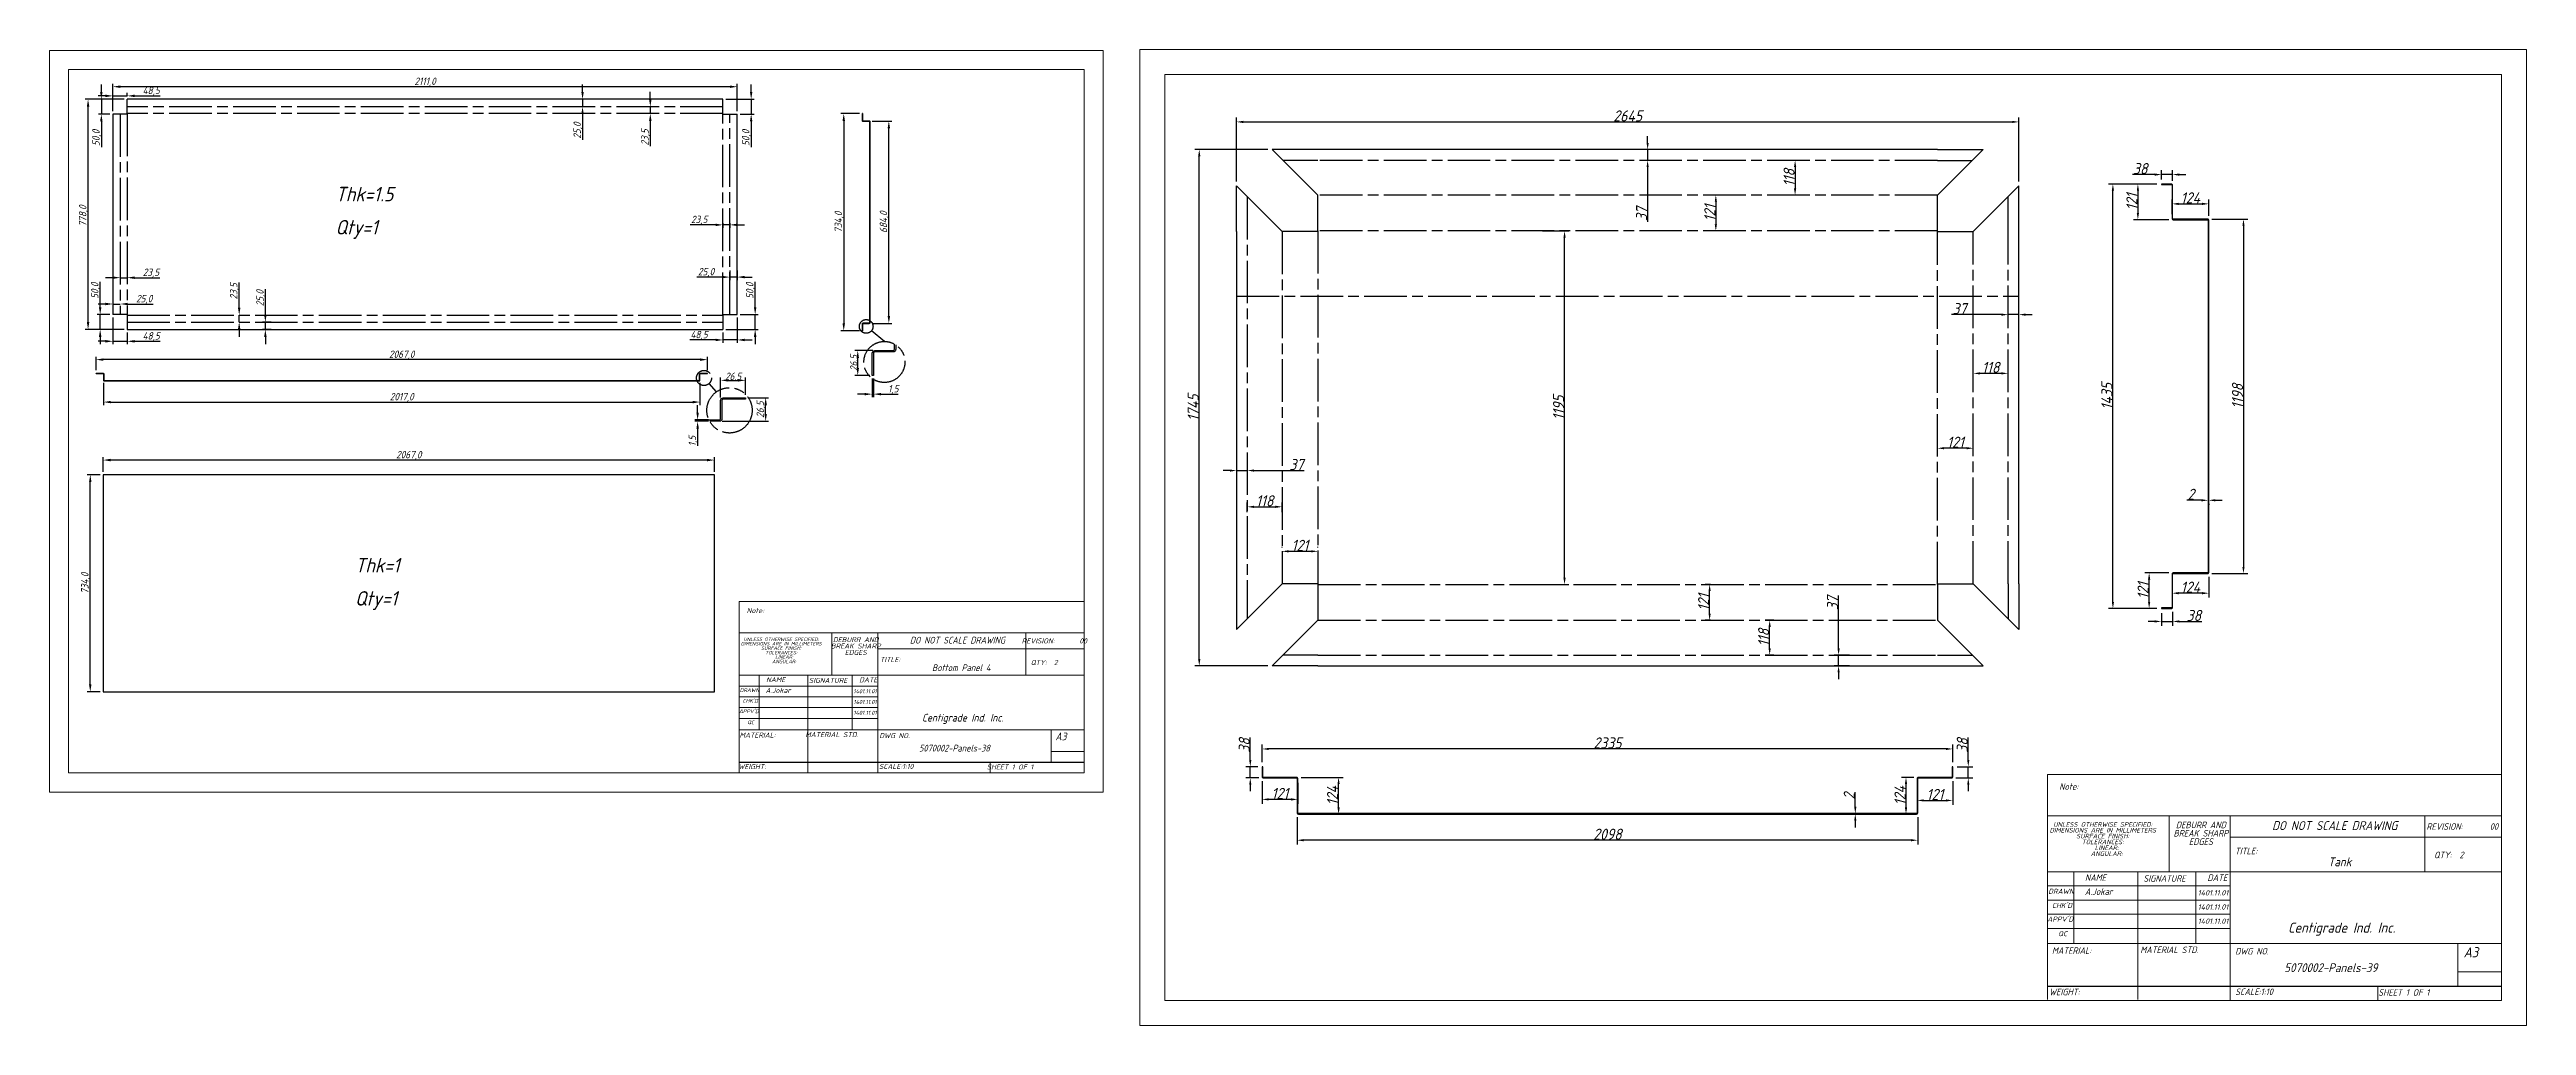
# Model space of a CAD drawing. Header units: inches. Extents: x 18597 to 101525, y -10106 to 51.
# Drawn here: x 85182 to 93557, y -6827 to -3528 of the extents above; entities that cross this region are included whole.
import ezdxf

# ---------------------------------------------------------------- set-up
doc = ezdxf.new("R2010")
doc.units = ezdxf.units.IN
doc.header["$LTSCALE"] = 6
doc.header["$MEASUREMENT"] = 0
doc.linetypes.add('ACAD_ISO08W100', pattern=[36, 24, -3, 6, -3])
doc.linetypes.add('SLD-Solid', pattern=[0])
doc.styles.add('GENISO', font='geniso.shx', dxfattribs={"oblique": 15})
doc.dimstyles.new('Scale', dxfattribs={"dimscale": 10, "dimtxt": 2.5, "dimasz": 2.5, "dimexe": 1, "dimexo": 1, "dimgap": 0.1, "dimtad": 1, "dimdec": 1, "dimzin": 0, "dimtxsty": 'GENISO', "dimcen": 2.5, "dimclrd": 1, "dimclre": 1, "dimclrt": 256, "dimadec": 0, "dimazin": 0, "dimtfac": 1, "dimtdec": 1, "dimtmove": 0, "dimatfit": 3, "dimfxl": 1, "dimtzin": 0, "dimlwd": -1, "dimlwe": -1, "dimarcsym": 0})
doc.dimstyles.new('SCale 2 SC', dxfattribs={"dimscale": 15, "dimtxt": 2.5, "dimasz": 1.5, "dimexe": 1, "dimexo": 1, "dimgap": 0.1, "dimtad": 1, "dimdec": 0, "dimzin": 0, "dimtxsty": 'GENISO', "dimcen": 2.5, "dimclrd": 1, "dimclre": 1, "dimclrt": 256, "dimadec": 0, "dimazin": 0, "dimtfac": 1, "dimtdec": 0, "dimtmove": 0, "dimatfit": 3, "dimfxl": 1, "dimtzin": 0, "dimlwd": -1, "dimlwe": -1, "dimarcsym": 0})
doc.dimstyles.new('Scale 3', dxfattribs={"dimscale": 10, "dimtxt": 2.5, "dimasz": 2.5, "dimexe": 1, "dimexo": 1, "dimgap": 0.1, "dimtad": 1, "dimdec": 1, "dimlfac": 0.333333, "dimzin": 0, "dimtxsty": 'GENISO', "dimcen": 2.5, "dimclrd": 1, "dimclre": 1, "dimclrt": 256, "dimadec": 0, "dimazin": 0, "dimtfac": 1, "dimtdec": 1, "dimtmove": 0, "dimatfit": 3, "dimfxl": 1, "dimtzin": 0, "dimlwd": -1, "dimlwe": -1, "dimarcsym": 0})

msp = doc.modelspace()

# ---------------------------------------------------------------- texts
at = {"style": 'GENISO', "oblique": 15}
for s, p in [('Thk=1.5', (86149, -4041.5)), ('Qty=1', (86149, -4153.5)), ('Thk=1', (86215, -5296)), ('Qty=1', (86215, -5408))]:
    msp.add_text(s, height=49, dxfattribs=at).set_placement(p)
at = {"attachment_point": 5, "style": 'GENISO'}
for s, insert, char_height in [('Note:', (87568.78, -5424.56), 16.923), ('UNLESS OTHERWISE SPECIFIED:', (87656.01, -5521.79), 11.8464), ('DEBURR AND', (87908.09, -5523.08), 16.923), ('DO NOT SCALE DRAWING', (88251.9, -5524.85), 22.7816), ('REVISION:       00', (88579.65, -5527.26), 16.9235), ('DIMENSIONS ARE IN MILLIMETERS', (87656.01, -5536.81), 11.8464), ('SURFACE FINISH:', (87656.01, -5551.83), 11.8464), ('TOLERANCES:', (87656.01, -5566.85), 11.8464), ('ANGULAR:', (87666.15, -5596.89), 11.846), ('LINEAR:', (87666.15, -5581.87), 11.846), ('BREAK SHARP', (87908.09, -5544.54), 16.9235), ('EDGES', (87908.09, -5566), 16.923), ('TITLE:', (88024.23, -5590.24), 16.923), ('Bottom Panel 4', (88264.71, -5617.97), 22.7816), ('QTY:  2', (88545.13, -5600.22), 16.923), ('DRAWN', (87548.88, -5693.63), 13.018), ('A.Jokar', (87645.7, -5694.52), 16.923), ('NAME', (87637.41, -5658.3), 16.923), ('SIGNATURE', (87814.6, -5660.72), 16.923), ('1401.11.01', (87939.37, -5697.39), 13.539), ('DATE', (87950.31, -5658.83), 16.923), ("APPV'D", (87546.8, -5765.04), 13.018), ("CHK'D", (87551.42, -5729.88), 13.018), ('1401.11.01', (87939.37, -5733.87), 13.539), ('1401.11.01', (87939.37, -5770.35), 13.539), ('Centigrade Ind. Inc.', (88269.71, -5790.76), 26.0361), ('MATERIAL:', (87576.19, -5845.79), 16.923), ('QC', (87553, -5802.38), 13.018), ('MATERIAL STD.', (87827.06, -5843.87), 16.9235), ('DWG NO.', (88039.13, -5847.41), 16.923), ('A3', (88601.77, -5850.1), 26.036), ('WEIGHT:', (87557.58, -5952.07), 16.923), ('SCALE:1:10', (88044.75, -5951.68), 16.923), ('5070002-Panels-38', (88241.97, -5889.79), 22.7816), ('SHEET 1 OF 1', (88429.33, -5953.48), 16.9235), ('Note:', (92009.34, -6019.57), 22.273), ('DIMENSIONS ARE IN MILLIMETERS', (92124.14, -6167.31), 15.5913), ('UNLESS OTHERWISE SPECIFIED:', (92124.14, -6147.54), 15.5913), ('SURFACE FINISH:', (92124.14, -6187.07), 15.5913), ('BREAK SHARP', (92455.91, -6177.48), 22.2733), ('DEBURR AND', (92455.91, -6149.23), 22.273), ('EDGES', (92455.91, -6205.72), 22.273), ('DO NOT SCALE DRAWING', (92908.41, -6151.57), 29.9833), ('REVISION:       00', (93339.77, -6154.74), 22.2733), ('TOLERANCES:', (92124.14, -6206.84), 15.5913), ('ANGULAR:', (92137.48, -6246.38), 15.591), ('LINEAR:', (92137.48, -6226.61), 15.591), ('TITLE:', (92608.76, -6237.63), 22.273), ('Tank', (92925.27, -6274.13), 29.983), ('QTY:  2', (93294.33, -6250.76), 22.273), ('A.Jokar', (92110.57, -6374.86), 22.273), ('NAME', (92099.66, -6327.2), 22.273), ('SIGNATURE', (92332.86, -6330.38), 22.273), ('DATE', (92511.48, -6327.9), 22.273), ('DRAWN', (91983.14, -6373.71), 17.133), ("CHK'D", (91986.48, -6421.41), 17.133), ('1401.11.01', (92497.08, -6378.64), 17.819), ('1401.11.01', (92497.08, -6426.66), 17.819), ("APPV'D", (91980.41, -6467.68), 17.133), ('QC', (91988.57, -6516.83), 17.133), ('1401.11.01', (92497.08, -6474.67), 17.819), ('Centigrade Ind. Inc.', (92931.85, -6501.54), 34.2667), ('MATERIAL:', (92019.09, -6573.96), 22.273), ('MATERIAL STD.', (92349.27, -6571.43), 22.2733), ('DWG NO.', (92628.38, -6576.1), 22.273), ('A3', (93368.87, -6579.63), 34.267), ('5070002-Panels-39', (92895.34, -6631.87), 29.9833), ('WEIGHT:', (91994.6, -6713.84), 22.273), ('SCALE:1:10', (92635.77, -6713.32), 22.273), ('SHEET 1 OF 1', (93141.92, -6715.69), 22.2733)]:
    msp.add_mtext(s, dxfattribs=dict(at, insert=insert, char_height=char_height))

# ---------------------------------------------------------------- blocks, each defined once
blk = doc.blocks.new('*D761')
at = {"color": 1, "transparency": 16777216}
for p, q in [((87966.4, -4545.9), (87904.9, -4545.9)), ((87914.9, -4604.9), (87914.9, -4570.9)), ((87955.9, -4629.9), (87904.9, -4629.9))]:
    blk.add_line(p, q, dxfattribs=at)
for points in [[(87910.7, -4570.9), (87919.1, -4570.9), (87914.9, -4545.9)], [(87910.7, -4604.9), (87919.1, -4604.9), (87914.9, -4629.9)]]:
    blk.add_solid(points, dxfattribs=at)
at = {"layer": 'Defpoints', "color": 0, "transparency": 16777216}
for p in [(87914.9, -4545.9), (87976.4, -4545.9), (87965.9, -4629.9)]:
    blk.add_point(p, dxfattribs=at)
at = {"transparency": 16777216, "insert": (87901.4, -4587.9), "char_height": 25, "attachment_point": 5, "rotation": 90, "style": 'GENISO'}
blk.add_mtext('26.5', dxfattribs=at)
blk = doc.blocks.new('*D762')
at = {"color": 1, "transparency": 16777216}
for p, q in [((87963.6, -4639.9), (87963.6, -4703.2)), ((87968.1, -4639.9), (87968.1, -4703.2)), ((87938.6, -4693.2), (87913.6, -4693.2)), ((87963.6, -4693.2), (87968.1, -4693.2)), ((87993.1, -4693.2), (88051.5, -4693.2))]:
    blk.add_line(p, q, dxfattribs=at)
for points in [[(87938.6, -4689.1), (87938.6, -4697.4), (87963.6, -4693.2)], [(87993.1, -4689.1), (87993.1, -4697.4), (87968.1, -4693.2)]]:
    blk.add_solid(points, dxfattribs=at)
at = {"layer": 'Defpoints', "color": 0, "transparency": 16777216}
for p in [(87963.6, -4629.9), (87968.1, -4629.9), (87968.1, -4693.2)]:
    blk.add_point(p, dxfattribs=at)
at = {"transparency": 16777216, "insert": (88034.8, -4677.9), "char_height": 25, "attachment_point": 5, "style": 'GENISO'}
blk.add_mtext('1,5', dxfattribs=at)
blk = doc.blocks.new('*D763')
at = {"color": 1, "transparency": 16777216}
for p, q in [((87545.3, -4705.5), (87613.5, -4705.5)), ((87603.5, -4760), (87603.5, -4730.5)), ((87456.8, -4785), (87613.5, -4785))]:
    blk.add_line(p, q, dxfattribs=at)
for points in [[(87599.3, -4730.5), (87607.7, -4730.5), (87603.5, -4705.5)], [(87599.3, -4760), (87607.7, -4760), (87603.5, -4785)]]:
    blk.add_solid(points, dxfattribs=at)
at = {"layer": 'Defpoints', "color": 0, "transparency": 16777216}
for p in [(87535.3, -4705.5), (87603.5, -4705.5), (87446.8, -4785)]:
    blk.add_point(p, dxfattribs=at)
at = {"transparency": 16777216, "insert": (87588.1, -4745.3), "char_height": 25, "attachment_point": 5, "rotation": 90, "style": 'GENISO'}
blk.add_mtext('26,5', dxfattribs=at)
blk = doc.blocks.new('*D764')
at = {"color": 1, "transparency": 16777216}
for p, q in [((87451.3, -4704.5), (87451.3, -4636.5)), ((87476.3, -4646.5), (87510.3, -4646.5)), ((87535.3, -4695.5), (87535.3, -4636.5))]:
    blk.add_line(p, q, dxfattribs=at)
for points in [[(87476.3, -4642.3), (87476.3, -4650.7), (87451.3, -4646.5)], [(87510.3, -4642.3), (87510.3, -4650.7), (87535.3, -4646.5)]]:
    blk.add_solid(points, dxfattribs=at)
at = {"layer": 'Defpoints', "color": 0, "transparency": 16777216}
for p in [(87535.3, -4646.5), (87451.3, -4714.5), (87535.3, -4705.5)]:
    blk.add_point(p, dxfattribs=at)
at = {"transparency": 16777216, "insert": (87493.3, -4633), "char_height": 25, "attachment_point": 5, "style": 'GENISO'}
blk.add_mtext('26.5', dxfattribs=at)
blk = doc.blocks.new('*D765')
at = {"color": 1, "transparency": 16777216}
for p, q in [((87373.5, -4755.5), (87373.5, -4730.5)), ((87410.5, -4780.5), (87363.5, -4780.5)), ((87410.5, -4785), (87363.5, -4785)), ((87373.5, -4780.5), (87373.5, -4785)), ((87373.5, -4810), (87373.5, -4868.4))]:
    blk.add_line(p, q, dxfattribs=at)
for points in [[(87369.3, -4755.5), (87377.7, -4755.5), (87373.5, -4780.5)], [(87369.3, -4810), (87377.7, -4810), (87373.5, -4785)]]:
    blk.add_solid(points, dxfattribs=at)
at = {"layer": 'Defpoints', "color": 0, "transparency": 16777216}
for p in [(87373.5, -4785), (87420.5, -4780.5), (87420.5, -4785)]:
    blk.add_point(p, dxfattribs=at)
at = {"transparency": 16777216, "insert": (87358.1, -4851.7), "char_height": 25, "attachment_point": 5, "rotation": 90, "style": 'GENISO'}
blk.add_mtext('1,5', dxfattribs=at)
blk = doc.blocks.new('*D766')
at = {"color": 1, "transparency": 16777216}
for p, q in [((85364.5, -4655.5), (85364.5, -4730)), ((87381.5, -4655.5), (87381.5, -4730)), ((85389.5, -4720), (87356.5, -4720))]:
    blk.add_line(p, q, dxfattribs=at)
for points in [[(85389.5, -4715.8), (85389.5, -4724.2), (85364.5, -4720)], [(87356.5, -4715.8), (87356.5, -4724.2), (87381.5, -4720)]]:
    blk.add_solid(points, dxfattribs=at)
at = {"layer": 'Defpoints', "color": 0, "transparency": 16777216}
for p in [(85364.5, -4645.5), (87381.5, -4645.5), (87381.5, -4720)]:
    blk.add_point(p, dxfattribs=at)
at = {"transparency": 16777216, "insert": (86373, -4704.6), "char_height": 25, "attachment_point": 5, "style": 'GENISO'}
blk.add_mtext('2017,0', dxfattribs=at)
blk = doc.blocks.new('*D767')
at = {"color": 1, "transparency": 16777216}
for p, q in [((85339.5, -4612), (85339.5, -4566.5)), ((87381.5, -4576.5), (85364.5, -4576.5)), ((87406.5, -4612), (87406.5, -4566.5))]:
    blk.add_line(p, q, dxfattribs=at)
for points in [[(85364.5, -4572.3), (85364.5, -4580.7), (85339.5, -4576.5)], [(87381.5, -4572.3), (87381.5, -4580.7), (87406.5, -4576.5)]]:
    blk.add_solid(points, dxfattribs=at)
at = {"layer": 'Defpoints', "color": 0, "transparency": 16777216}
for p in [(85339.5, -4576.5), (85339.5, -4622), (87406.5, -4622)]:
    blk.add_point(p, dxfattribs=at)
at = {"transparency": 16777216, "insert": (86373, -4561.1), "char_height": 25, "attachment_point": 5, "style": 'GENISO'}
blk.add_mtext('2067,0', dxfattribs=at)
blk = doc.blocks.new('*D768')
at = {"color": 1, "transparency": 16777216}
for p, q in [((87964, -3770), (88030, -3770)), ((88020, -4429), (88020, -3795)), ((87964, -4454), (88030, -4454))]:
    blk.add_line(p, q, dxfattribs=at)
for points in [[(88015.8, -3795), (88024.2, -3795), (88020, -3770)], [(88015.8, -4429), (88024.2, -4429), (88020, -4454)]]:
    blk.add_solid(points, dxfattribs=at)
at = {"layer": 'Defpoints', "color": 0, "transparency": 16777216}
for p in [(87954, -3770), (88020, -3770), (87954, -4454)]:
    blk.add_point(p, dxfattribs=at)
at = {"transparency": 16777216, "insert": (88004.6, -4112), "char_height": 25, "attachment_point": 5, "rotation": 90, "style": 'GENISO'}
blk.add_mtext('684,0', dxfattribs=at)
blk = doc.blocks.new('*D769')
at = {"color": 1, "transparency": 16777216}
for p, q in [((87920.5, -3745), (87857.5, -3745)), ((87867.5, -3770), (87867.5, -4454)), ((87920.5, -4479), (87857.5, -4479))]:
    blk.add_line(p, q, dxfattribs=at)
for points in [[(87863.3, -3770), (87871.7, -3770), (87867.5, -3745)], [(87863.3, -4454), (87871.7, -4454), (87867.5, -4479)]]:
    blk.add_solid(points, dxfattribs=at)
at = {"layer": 'Defpoints', "color": 0, "transparency": 16777216}
for p in [(87930.5, -3745), (87867.5, -4479), (87930.5, -4479)]:
    blk.add_point(p, dxfattribs=at)
at = {"transparency": 16777216, "insert": (87852.1, -4112), "char_height": 25, "attachment_point": 5, "rotation": 90, "style": 'GENISO'}
blk.add_mtext('734,0', dxfattribs=at)
blk = doc.blocks.new('*D770')
at = {"color": 1, "transparency": 16777216}
for p, q in [((85435, -3696.5), (85302.6, -3696.5)), ((85312.6, -4449.5), (85312.6, -3721.5)), ((85435, -4474.5), (85302.6, -4474.5))]:
    blk.add_line(p, q, dxfattribs=at)
for points in [[(85308.5, -3721.5), (85316.8, -3721.5), (85312.6, -3696.5)], [(85308.5, -4449.5), (85316.8, -4449.5), (85312.6, -4474.5)]]:
    blk.add_solid(points, dxfattribs=at)
at = {"layer": 'Defpoints', "color": 0, "transparency": 16777216}
for p in [(85312.6, -3696.5), (85445, -3696.5), (85445, -4474.5)]:
    blk.add_point(p, dxfattribs=at)
at = {"transparency": 16777216, "insert": (85297.2, -4091), "char_height": 25, "attachment_point": 5, "rotation": 90, "style": 'GENISO'}
blk.add_mtext('778,0', dxfattribs=at)
blk = doc.blocks.new('*D771')
at = {"color": 1, "transparency": 16777216}
for p, q in [((85371.5, -4388.5), (85346.5, -4388.5)), ((85396.5, -4388.5), (85421.5, -4388.5)), ((85446.5, -4388.5), (85533, -4388.5))]:
    blk.add_line(p, q, dxfattribs=at)
for points in [[(85371.5, -4384.3), (85371.5, -4392.7), (85396.5, -4388.5)], [(85446.5, -4384.3), (85446.5, -4392.7), (85421.5, -4388.5)]]:
    blk.add_solid(points, dxfattribs=at)
at = {"layer": 'Defpoints', "color": 0, "transparency": 16777216}
for p in [(85396.5, -4388.5), (85421.5, -4388.5), (85421.5, -4388.5)]:
    blk.add_point(p, dxfattribs=at)
at = {"transparency": 16777216, "insert": (85502.2, -4373.1), "char_height": 25, "attachment_point": 5, "style": 'GENISO'}
blk.add_mtext('25,0', dxfattribs=at)
blk = doc.blocks.new('*D772')
at = {"color": 1, "transparency": 16777216}
for p, q in [((85396.5, -4299.5), (85371.5, -4299.5)), ((85421.5, -4299.5), (85445, -4299.5)), ((85470, -4299.5), (85555.5, -4299.5))]:
    blk.add_line(p, q, dxfattribs=at)
for points in [[(85396.5, -4295.3), (85396.5, -4303.7), (85421.5, -4299.5)], [(85470, -4295.3), (85470, -4303.7), (85445, -4299.5)]]:
    blk.add_solid(points, dxfattribs=at)
at = {"layer": 'Defpoints', "color": 0, "transparency": 16777216}
for p in [(85421.5, -4299.5), (85445, -4299.5), (85445, -4299.5)]:
    blk.add_point(p, dxfattribs=at)
at = {"transparency": 16777216, "insert": (85525.3, -4284.1), "char_height": 25, "attachment_point": 5, "style": 'GENISO'}
blk.add_mtext('23,5', dxfattribs=at)
blk = doc.blocks.new('*D773')
at = {"color": 1, "transparency": 16777216}
for p, q in [((85823.5, -4401), (85823.5, -4315.5)), ((85823.5, -4449.5), (85823.5, -4426)), ((85823.5, -4474.5), (85823.5, -4499.5))]:
    blk.add_line(p, q, dxfattribs=at)
for points in [[(85819.3, -4401), (85827.7, -4401), (85823.5, -4426)], [(85819.3, -4474.5), (85827.7, -4474.5), (85823.5, -4449.5)]]:
    blk.add_solid(points, dxfattribs=at)
at = {"layer": 'Defpoints', "color": 0, "transparency": 16777216}
for p in [(85823.5, -4426), (85823.5, -4426), (85823.5, -4449.5)]:
    blk.add_point(p, dxfattribs=at)
at = {"transparency": 16777216, "insert": (85808.1, -4345.7), "char_height": 25, "attachment_point": 5, "rotation": 90, "style": 'GENISO'}
blk.add_mtext('23,5', dxfattribs=at)
blk = doc.blocks.new('*D774')
at = {"color": 1, "transparency": 16777216}
for p, q in [((85912, -4424.5), (85912, -4338)), ((85931.5, -4449.5), (85902, -4449.5)), ((85931.5, -4474.5), (85902, -4474.5)), ((85912, -4474.5), (85912, -4449.5)), ((85912, -4499.5), (85912, -4524.5))]:
    blk.add_line(p, q, dxfattribs=at)
for points in [[(85907.8, -4424.5), (85916.2, -4424.5), (85912, -4449.5)], [(85907.8, -4499.5), (85916.2, -4499.5), (85912, -4474.5)]]:
    blk.add_solid(points, dxfattribs=at)
at = {"layer": 'Defpoints', "color": 0, "transparency": 16777216}
for p in [(85912, -4449.5), (85941.5, -4449.5), (85941.5, -4474.5)]:
    blk.add_point(p, dxfattribs=at)
at = {"transparency": 16777216, "insert": (85896.6, -4368.8), "char_height": 25, "attachment_point": 5, "rotation": 90, "style": 'GENISO'}
blk.add_mtext('25,0', dxfattribs=at)
blk = doc.blocks.new('*D775')
at = {"color": 1, "transparency": 16777216}
for p, q in [((87434, -4121), (87348.5, -4121)), ((87459, -4115), (87459, -4131)), ((87482.5, -4121), (87459, -4121)), ((87482.5, -4115), (87482.5, -4131)), ((87507.5, -4121), (87532.5, -4121))]:
    blk.add_line(p, q, dxfattribs=at)
for points in [[(87434, -4116.8), (87434, -4125.2), (87459, -4121)], [(87507.5, -4116.8), (87507.5, -4125.2), (87482.5, -4121)]]:
    blk.add_solid(points, dxfattribs=at)
at = {"layer": 'Defpoints', "color": 0, "transparency": 16777216}
for p in [(87459, -4105), (87459, -4121), (87482.5, -4105)]:
    blk.add_point(p, dxfattribs=at)
at = {"transparency": 16777216, "insert": (87378.7, -4105.6), "char_height": 25, "attachment_point": 5, "style": 'GENISO'}
blk.add_mtext('23,5', dxfattribs=at)
blk = doc.blocks.new('*D776')
at = {"color": 1, "transparency": 16777216}
for p, q in [((87457.5, -4297.5), (87371, -4297.5)), ((87482.5, -4275), (87482.5, -4307.5)), ((87507.5, -4297.5), (87482.5, -4297.5)), ((87507.5, -4275), (87507.5, -4307.5)), ((87532.5, -4297.5), (87557.5, -4297.5))]:
    blk.add_line(p, q, dxfattribs=at)
for points in [[(87457.5, -4293.3), (87457.5, -4301.7), (87482.5, -4297.5)], [(87532.5, -4293.3), (87532.5, -4301.7), (87507.5, -4297.5)]]:
    blk.add_solid(points, dxfattribs=at)
at = {"layer": 'Defpoints', "color": 0, "transparency": 16777216}
for p in [(87482.5, -4265), (87507.5, -4265), (87482.5, -4297.5)]:
    blk.add_point(p, dxfattribs=at)
at = {"transparency": 16777216, "insert": (87401.8, -4282.1), "char_height": 25, "attachment_point": 5, "style": 'GENISO'}
blk.add_mtext('25,0', dxfattribs=at)
blk = doc.blocks.new('*D777')
at = {"color": 1, "transparency": 16777216}
for p, q in [((87213.5, -3696.5), (87213.5, -3671.5)), ((87218, -3721.5), (87203.5, -3721.5)), ((87218, -3745), (87203.5, -3745)), ((87213.5, -3721.5), (87213.5, -3745)), ((87213.5, -3770), (87213.5, -3855.5))]:
    blk.add_line(p, q, dxfattribs=at)
for points in [[(87209.3, -3696.5), (87217.7, -3696.5), (87213.5, -3721.5)], [(87209.3, -3770), (87217.7, -3770), (87213.5, -3745)]]:
    blk.add_solid(points, dxfattribs=at)
at = {"layer": 'Defpoints', "color": 0, "transparency": 16777216}
for p in [(87213.5, -3745), (87228, -3721.5), (87228, -3745)]:
    blk.add_point(p, dxfattribs=at)
at = {"transparency": 16777216, "insert": (87198.1, -3825.3), "char_height": 25, "attachment_point": 5, "rotation": 90, "style": 'GENISO'}
blk.add_mtext('23,5', dxfattribs=at)
blk = doc.blocks.new('*D778')
at = {"color": 1, "transparency": 16777216}
for p, q in [((86984.5, -3671.5), (86984.5, -3646.5)), ((86986.5, -3696.5), (86974.5, -3696.5)), ((86986.5, -3721.5), (86974.5, -3721.5)), ((86984.5, -3696.5), (86984.5, -3721.5)), ((86984.5, -3746.5), (86984.5, -3833))]:
    blk.add_line(p, q, dxfattribs=at)
for points in [[(86980.3, -3671.5), (86988.7, -3671.5), (86984.5, -3696.5)], [(86980.3, -3746.5), (86988.7, -3746.5), (86984.5, -3721.5)]]:
    blk.add_solid(points, dxfattribs=at)
at = {"layer": 'Defpoints', "color": 0, "transparency": 16777216}
for p in [(86984.5, -3721.5), (86996.5, -3696.5), (86996.5, -3721.5)]:
    blk.add_point(p, dxfattribs=at)
at = {"transparency": 16777216, "insert": (86969.1, -3802.2), "char_height": 25, "attachment_point": 5, "rotation": 90, "style": 'GENISO'}
blk.add_mtext('25,0', dxfattribs=at)
blk = doc.blocks.new('*D779')
at = {"color": 1, "transparency": 16777216}
for p, q in [((85396.5, -3736.5), (85396.5, -3644)), ((87482.5, -3654), (85421.5, -3654)), ((87507.5, -3736.5), (87507.5, -3644))]:
    blk.add_line(p, q, dxfattribs=at)
for points in [[(85421.5, -3649.8), (85421.5, -3658.2), (85396.5, -3654)], [(87482.5, -3649.8), (87482.5, -3658.2), (87507.5, -3654)]]:
    blk.add_solid(points, dxfattribs=at)
at = {"layer": 'Defpoints', "color": 0, "transparency": 16777216}
for p in [(85396.5, -3654), (85396.5, -3746.5), (87507.5, -3746.5)]:
    blk.add_point(p, dxfattribs=at)
at = {"transparency": 16777216, "insert": (86452, -3638.6), "char_height": 25, "attachment_point": 5, "style": 'GENISO'}
blk.add_mtext('2111,0', dxfattribs=at)
blk = doc.blocks.new('*D780')
at = {"color": 1, "transparency": 16777216}
for p, q in [((87554.5, -3671.5), (87554.5, -3646.5)), ((87469, -3696.5), (87564.5, -3696.5)), ((87517.5, -3746.5), (87564.5, -3746.5)), ((87554.5, -3696.5), (87554.5, -3746.5)), ((87554.5, -3771.5), (87554.5, -3858))]:
    blk.add_line(p, q, dxfattribs=at)
for points in [[(87550.3, -3671.5), (87558.7, -3671.5), (87554.5, -3696.5)], [(87550.3, -3771.5), (87558.7, -3771.5), (87554.5, -3746.5)]]:
    blk.add_solid(points, dxfattribs=at)
at = {"layer": 'Defpoints', "color": 0, "transparency": 16777216}
for p in [(87459, -3696.5), (87507.5, -3746.5), (87554.5, -3746.5)]:
    blk.add_point(p, dxfattribs=at)
at = {"transparency": 16777216, "insert": (87539.1, -3827.2), "char_height": 25, "attachment_point": 5, "rotation": 90, "style": 'GENISO'}
blk.add_mtext('50,0', dxfattribs=at)
blk = doc.blocks.new('*D781')
at = {"color": 1, "transparency": 16777216}
for p, q in [((87568, -4399.5), (87568, -4313)), ((87517.5, -4424.5), (87578, -4424.5)), ((87568, -4474.5), (87568, -4424.5)), ((87469, -4474.5), (87578, -4474.5)), ((87568, -4499.5), (87568, -4524.5))]:
    blk.add_line(p, q, dxfattribs=at)
for points in [[(87563.8, -4399.5), (87572.2, -4399.5), (87568, -4424.5)], [(87563.8, -4499.5), (87572.2, -4499.5), (87568, -4474.5)]]:
    blk.add_solid(points, dxfattribs=at)
at = {"layer": 'Defpoints', "color": 0, "transparency": 16777216}
for p in [(87507.5, -4424.5), (87568, -4424.5), (87459, -4474.5)]:
    blk.add_point(p, dxfattribs=at)
at = {"transparency": 16777216, "insert": (87552.6, -4343.8), "char_height": 25, "attachment_point": 5, "rotation": 90, "style": 'GENISO'}
blk.add_mtext('50,0', dxfattribs=at)
blk = doc.blocks.new('*D782')
at = {"color": 1, "transparency": 16777216}
for p, q in [((87507.5, -4434.5), (87507.5, -4520)), ((87434, -4510), (87347.3, -4510)), ((87459, -4484.5), (87459, -4520)), ((87507.5, -4510), (87459, -4510)), ((87532.5, -4510), (87557.5, -4510))]:
    blk.add_line(p, q, dxfattribs=at)
for points in [[(87434, -4505.8), (87434, -4514.2), (87459, -4510)], [(87532.5, -4505.8), (87532.5, -4514.2), (87507.5, -4510)]]:
    blk.add_solid(points, dxfattribs=at)
at = {"layer": 'Defpoints', "color": 0, "transparency": 16777216}
for p in [(87507.5, -4424.5), (87459, -4474.5), (87459, -4510)]:
    blk.add_point(p, dxfattribs=at)
at = {"transparency": 16777216, "insert": (87378.2, -4494.6), "char_height": 25, "attachment_point": 5, "style": 'GENISO'}
blk.add_mtext('48,5', dxfattribs=at)
blk = doc.blocks.new('*D783')
at = {"color": 1, "transparency": 16777216}
for p, q in [((85396.5, -4434.5), (85396.5, -4524.5)), ((85371.5, -4514.5), (85346.5, -4514.5)), ((85396.5, -4514.5), (85445, -4514.5)), ((85445, -4484.5), (85445, -4524.5)), ((85470, -4514.5), (85556.7, -4514.5))]:
    blk.add_line(p, q, dxfattribs=at)
for points in [[(85371.5, -4510.3), (85371.5, -4518.7), (85396.5, -4514.5)], [(85470, -4510.3), (85470, -4518.7), (85445, -4514.5)]]:
    blk.add_solid(points, dxfattribs=at)
at = {"layer": 'Defpoints', "color": 0, "transparency": 16777216}
for p in [(85396.5, -4424.5), (85445, -4474.5), (85445, -4514.5)]:
    blk.add_point(p, dxfattribs=at)
at = {"transparency": 16777216, "insert": (85525.8, -4499.1), "char_height": 25, "attachment_point": 5, "style": 'GENISO'}
blk.add_mtext('48,5', dxfattribs=at)
blk = doc.blocks.new('*D784')
at = {"color": 1, "transparency": 16777216}
for p, q in [((85353.5, -4399.5), (85353.5, -4313)), ((85386.5, -4424.5), (85343.5, -4424.5)), ((85353.5, -4474.5), (85353.5, -4424.5)), ((85435, -4474.5), (85343.5, -4474.5)), ((85353.5, -4499.5), (85353.5, -4524.5))]:
    blk.add_line(p, q, dxfattribs=at)
for points in [[(85349.3, -4399.5), (85357.7, -4399.5), (85353.5, -4424.5)], [(85349.3, -4499.5), (85357.7, -4499.5), (85353.5, -4474.5)]]:
    blk.add_solid(points, dxfattribs=at)
at = {"layer": 'Defpoints', "color": 0, "transparency": 16777216}
for p in [(85353.5, -4424.5), (85396.5, -4424.5), (85445, -4474.5)]:
    blk.add_point(p, dxfattribs=at)
at = {"transparency": 16777216, "insert": (85338.1, -4343.8), "char_height": 25, "attachment_point": 5, "rotation": 90, "style": 'GENISO'}
blk.add_mtext('50,0', dxfattribs=at)
blk = doc.blocks.new('*D785')
at = {"color": 1, "transparency": 16777216}
for p, q in [((85357.5, -3671.5), (85357.5, -3646.5)), ((85435, -3696.5), (85347.5, -3696.5)), ((85386.5, -3746.5), (85347.5, -3746.5)), ((85357.5, -3696.5), (85357.5, -3746.5)), ((85357.5, -3771.5), (85357.5, -3858))]:
    blk.add_line(p, q, dxfattribs=at)
for points in [[(85353.3, -3671.5), (85361.7, -3671.5), (85357.5, -3696.5)], [(85353.3, -3771.5), (85361.7, -3771.5), (85357.5, -3746.5)]]:
    blk.add_solid(points, dxfattribs=at)
at = {"layer": 'Defpoints', "color": 0, "transparency": 16777216}
for p in [(85357.5, -3746.5), (85396.5, -3746.5), (85445, -3696.5)]:
    blk.add_point(p, dxfattribs=at)
at = {"transparency": 16777216, "insert": (85342.1, -3827.2), "char_height": 25, "attachment_point": 5, "rotation": 90, "style": 'GENISO'}
blk.add_mtext('50,0', dxfattribs=at)
blk = doc.blocks.new('*D786')
at = {"color": 1, "transparency": 16777216}
for p, q in [((85396.5, -3736.5), (85396.5, -3675)), ((85445, -3686.5), (85445, -3675)), ((85371.5, -3685), (85346.5, -3685)), ((85396.5, -3685), (85445, -3685)), ((85470, -3685), (85556.7, -3685))]:
    blk.add_line(p, q, dxfattribs=at)
for points in [[(85371.5, -3680.8), (85371.5, -3689.2), (85396.5, -3685)], [(85470, -3680.8), (85470, -3689.2), (85445, -3685)]]:
    blk.add_solid(points, dxfattribs=at)
at = {"layer": 'Defpoints', "color": 0, "transparency": 16777216}
for p in [(85396.5, -3746.5), (85445, -3685), (85445, -3696.5)]:
    blk.add_point(p, dxfattribs=at)
at = {"transparency": 16777216, "insert": (85525.8, -3669.6), "char_height": 25, "attachment_point": 5, "style": 'GENISO'}
blk.add_mtext('48,5', dxfattribs=at)
blk = doc.blocks.new('*D787')
at = {"color": 1, "transparency": 16777216}
for p, q in [((85363.5, -4955.5), (85363.5, -4906)), ((87405.5, -4916), (85388.5, -4916)), ((87430.5, -4955.5), (87430.5, -4906))]:
    blk.add_line(p, q, dxfattribs=at)
for points in [[(85388.5, -4911.8), (85388.5, -4920.2), (85363.5, -4916)], [(87405.5, -4911.8), (87405.5, -4920.2), (87430.5, -4916)]]:
    blk.add_solid(points, dxfattribs=at)
at = {"layer": 'Defpoints', "color": 0, "transparency": 16777216}
for p in [(85363.5, -4916), (85363.5, -4965.5), (87430.5, -4965.5)]:
    blk.add_point(p, dxfattribs=at)
at = {"transparency": 16777216, "insert": (86397, -4900.6), "char_height": 25, "attachment_point": 5, "style": 'GENISO'}
blk.add_mtext('2067,0', dxfattribs=at)
blk = doc.blocks.new('*D788')
at = {"color": 1, "transparency": 16777216}
for p, q in [((85353.5, -4965.5), (85310, -4965.5)), ((85320, -5674.5), (85320, -4990.5)), ((85353.5, -5699.5), (85310, -5699.5))]:
    blk.add_line(p, q, dxfattribs=at)
for points in [[(85315.8, -4990.5), (85324.2, -4990.5), (85320, -4965.5)], [(85315.8, -5674.5), (85324.2, -5674.5), (85320, -5699.5)]]:
    blk.add_solid(points, dxfattribs=at)
at = {"layer": 'Defpoints', "color": 0, "transparency": 16777216}
for p in [(85320, -4965.5), (85363.5, -4965.5), (85363.5, -5699.5)]:
    blk.add_point(p, dxfattribs=at)
at = {"transparency": 16777216, "insert": (85304.6, -5332.5), "char_height": 25, "attachment_point": 5, "rotation": 90, "style": 'GENISO'}
blk.add_mtext('734,0', dxfattribs=at)
blk = doc.blocks.new('*D789')
at = {"color": 1, "transparency": 16777216}
for p, q in [((90230.5, -4141.5), (90319.5, -4141.5)), ((90304.5, -5314), (90304.5, -4164)), ((90230.5, -5336.5), (90319.5, -5336.5))]:
    blk.add_line(p, q, dxfattribs=at)
for points in [[(90300.75, -4164), (90308.25, -4164), (90304.5, -4141.5)], [(90300.75, -5314), (90308.25, -5314), (90304.5, -5336.5)]]:
    blk.add_solid(points, dxfattribs=at)
at = {"layer": 'Defpoints', "color": 0, "transparency": 16777216}
for p in [(90215.5, -4141.5), (90304.5, -4141.5), (90215.5, -5336.5)]:
    blk.add_point(p, dxfattribs=at)
at = {"transparency": 16777216, "insert": (90284.25, -4739), "char_height": 37.5, "attachment_point": 5, "rotation": 90, "style": 'GENISO'}
blk.add_mtext('1195', dxfattribs=at)
blk = doc.blocks.new('*D790')
at = {"color": 1, "transparency": 16777216}
for p, q in [((90847, -4020.5), (90801, -4020.5)), ((90816, -4043), (90816, -4119)), ((90847, -4141.5), (90801, -4141.5))]:
    blk.add_line(p, q, dxfattribs=at)
for points in [[(90812.3, -4043), (90819.8, -4043), (90816, -4020.5)], [(90812.3, -4119), (90819.8, -4119), (90816, -4141.5)]]:
    blk.add_solid(points, dxfattribs=at)
at = {"layer": 'Defpoints', "color": 0, "transparency": 16777216}
for p in [(90862, -4020.5), (90816, -4141.5), (90862, -4141.5)]:
    blk.add_point(p, dxfattribs=at)
at = {"transparency": 16777216, "insert": (90795.7, -4081), "char_height": 37.5, "attachment_point": 5, "rotation": 90, "style": 'GENISO'}
blk.add_mtext('121', dxfattribs=at)
blk = doc.blocks.new('*D791')
at = {"color": 1, "transparency": 16777216}
blk.add_line((91084, -3925.5), (91084, -3998), dxfattribs=at)
for points in [[(91080.25, -3925.5), (91087.75, -3925.5), (91084, -3903)], [(91080.25, -3998), (91087.75, -3998), (91084, -4020.5)]]:
    blk.add_solid(points, dxfattribs=at)
at = {"layer": 'Defpoints', "color": 0, "transparency": 16777216}
for p in [(91084, -3903), (91084, -4020.5), (91084, -4020.5)]:
    blk.add_point(p, dxfattribs=at)
at = {"transparency": 16777216, "insert": (91063.75, -3961.75), "char_height": 37.5, "attachment_point": 5, "rotation": 90, "style": 'GENISO'}
blk.add_mtext('118', dxfattribs=at)
blk = doc.blocks.new('*D792')
at = {"color": 1, "transparency": 16777216}
for p, q in [((91231, -5552.5), (91231, -5373.4)), ((91268, -5575), (91216, -5575)), ((91231, -5611.5), (91231, -5575)), ((91268, -5611.5), (91216, -5611.5)), ((91231, -5634), (91231, -5656.5))]:
    blk.add_line(p, q, dxfattribs=at)
for points in [[(91227.3, -5552.5), (91234.8, -5552.5), (91231, -5575)], [(91227.3, -5634), (91234.8, -5634), (91231, -5611.5)]]:
    blk.add_solid(points, dxfattribs=at)
at = {"layer": 'Defpoints', "color": 0, "transparency": 16777216}
for p in [(91231, -5575), (91283, -5575), (91283, -5611.5)]:
    blk.add_point(p, dxfattribs=at)
at = {"transparency": 16777216, "insert": (91210.8, -5400), "char_height": 37.5, "attachment_point": 5, "rotation": 90, "style": 'GENISO'}
blk.add_mtext('37', dxfattribs=at)
blk = doc.blocks.new('*D793')
at = {"color": 1, "transparency": 16777216}
for p, q in [((90585.4, -3844), (90585.4, -3821.5)), ((90620.5, -3866.5), (90570.4, -3866.5)), ((90620.5, -3903), (90570.4, -3903)), ((90585.4, -3866.5), (90585.4, -3903)), ((90585.4, -3925.5), (90585.4, -4111.1))]:
    blk.add_line(p, q, dxfattribs=at)
for points in [[(90581.7, -3844), (90589.2, -3844), (90585.4, -3866.5)], [(90581.7, -3925.5), (90589.2, -3925.5), (90585.4, -3903)]]:
    blk.add_solid(points, dxfattribs=at)
at = {"layer": 'Defpoints', "color": 0, "transparency": 16777216}
for p in [(90585.4, -3903), (90635.5, -3866.5), (90635.5, -3903)]:
    blk.add_point(p, dxfattribs=at)
at = {"transparency": 16777216, "insert": (90565.2, -4084.5), "char_height": 37.5, "attachment_point": 5, "rotation": 90, "style": 'GENISO'}
blk.add_mtext('37', dxfattribs=at)
blk = doc.blocks.new('*D794')
at = {"color": 1, "transparency": 16777216}
for p, q in [((91012.5, -5457.5), (90983, -5457.5)), ((90998, -5552.5), (90998, -5480)), ((91012.5, -5575), (90983, -5575))]:
    blk.add_line(p, q, dxfattribs=at)
for points in [[(90994.25, -5480), (91001.75, -5480), (90998, -5457.5)], [(90994.25, -5552.5), (91001.75, -5552.5), (90998, -5575)]]:
    blk.add_solid(points, dxfattribs=at)
at = {"layer": 'Defpoints', "color": 0, "transparency": 16777216}
for p in [(90998, -5457.5), (91027.5, -5457.5), (91027.5, -5575)]:
    blk.add_point(p, dxfattribs=at)
at = {"transparency": 16777216, "insert": (90977.75, -5516.25), "char_height": 37.5, "attachment_point": 5, "rotation": 90, "style": 'GENISO'}
blk.add_mtext('118', dxfattribs=at)
blk = doc.blocks.new('*D795')
at = {"color": 1, "transparency": 16777216}
for p, q in [((90798, -5336.5), (90780, -5336.5)), ((90795, -5435), (90795, -5359)), ((90798, -5457.5), (90780, -5457.5))]:
    blk.add_line(p, q, dxfattribs=at)
for points in [[(90791.3, -5359), (90798.8, -5359), (90795, -5336.5)], [(90791.3, -5435), (90798.8, -5435), (90795, -5457.5)]]:
    blk.add_solid(points, dxfattribs=at)
at = {"layer": 'Defpoints', "color": 0, "transparency": 16777216}
for p in [(90795, -5336.5), (90813, -5336.5), (90813, -5457.5)]:
    blk.add_point(p, dxfattribs=at)
at = {"transparency": 16777216, "insert": (90774.7, -5397), "char_height": 37.5, "attachment_point": 5, "rotation": 90, "style": 'GENISO'}
blk.add_mtext('121', dxfattribs=at)
blk = doc.blocks.new('*D796')
at = {"color": 1, "transparency": 16777216}
for p, q in [((91565.5, -4890.5), (91565.5, -4861)), ((91664, -4876), (91588, -4876)), ((91686.5, -4890.5), (91686.5, -4861))]:
    blk.add_line(p, q, dxfattribs=at)
for points in [[(91588, -4872.2), (91588, -4879.8), (91565.5, -4876)], [(91664, -4872.2), (91664, -4879.8), (91686.5, -4876)]]:
    blk.add_solid(points, dxfattribs=at)
at = {"layer": 'Defpoints', "color": 0, "transparency": 16777216}
for p in [(91565.5, -4876), (91565.5, -4905.5), (91686.5, -4905.5)]:
    blk.add_point(p, dxfattribs=at)
at = {"transparency": 16777216, "insert": (91626, -4855.7), "char_height": 37.5, "attachment_point": 5, "style": 'GENISO'}
blk.add_mtext('121', dxfattribs=at)
blk = doc.blocks.new('*D797')
at = {"color": 1, "transparency": 16777216}
for p, q in [((91686.5, -4628.5), (91686.5, -4608)), ((91781.5, -4623), (91709, -4623)), ((91804, -4628.5), (91804, -4608))]:
    blk.add_line(p, q, dxfattribs=at)
for points in [[(91709, -4619.25), (91709, -4626.75), (91686.5, -4623)], [(91781.5, -4619.25), (91781.5, -4626.75), (91804, -4623)]]:
    blk.add_solid(points, dxfattribs=at)
at = {"layer": 'Defpoints', "color": 0, "transparency": 16777216}
for p in [(91686.5, -4623), (91686.5, -4643.5), (91804, -4643.5)]:
    blk.add_point(p, dxfattribs=at)
at = {"transparency": 16777216, "insert": (91745.25, -4602.75), "char_height": 37.5, "attachment_point": 5, "style": 'GENISO'}
blk.add_mtext('118', dxfattribs=at)
blk = doc.blocks.new('*D798')
at = {"color": 1, "transparency": 16777216}
for p, q in [((91781.5, -4424.4), (91613.1, -4424.4)), ((91804, -4432.5), (91804, -4409.4)), ((91840.5, -4424.4), (91804, -4424.4)), ((91840.5, -4432.5), (91840.5, -4409.4)), ((91863, -4424.4), (91885.5, -4424.4))]:
    blk.add_line(p, q, dxfattribs=at)
for points in [[(91781.5, -4420.7), (91781.5, -4428.2), (91804, -4424.4)], [(91863, -4420.7), (91863, -4428.2), (91840.5, -4424.4)]]:
    blk.add_solid(points, dxfattribs=at)
at = {"layer": 'Defpoints', "color": 0, "transparency": 16777216}
for p in [(91804, -4424.4), (91804, -4447.5), (91840.5, -4447.5)]:
    blk.add_point(p, dxfattribs=at)
at = {"transparency": 16777216, "insert": (91639.7, -4404.2), "char_height": 37.5, "attachment_point": 5, "style": 'GENISO'}
blk.add_mtext('37', dxfattribs=at)
blk = doc.blocks.new('*D799')
at = {"color": 1, "transparency": 16777216}
for p, q in [((89173, -4951.5), (89150.5, -4951.5)), ((89195.5, -4951.5), (89232, -4951.5)), ((89254.5, -4951.5), (89424.4, -4951.5))]:
    blk.add_line(p, q, dxfattribs=at)
for points in [[(89173, -4947.8), (89173, -4955.2), (89195.5, -4951.5)], [(89254.5, -4947.8), (89254.5, -4955.2), (89232, -4951.5)]]:
    blk.add_solid(points, dxfattribs=at)
at = {"layer": 'Defpoints', "color": 0, "transparency": 16777216}
for p in [(89195.5, -4951.5), (89232, -4951.5), (89232, -4951.5)]:
    blk.add_point(p, dxfattribs=at)
at = {"transparency": 16777216, "insert": (89397.8, -4931.2), "char_height": 37.5, "attachment_point": 5, "style": 'GENISO'}
blk.add_mtext('37', dxfattribs=at)
blk = doc.blocks.new('*D800')
at = {"color": 1, "transparency": 16777216}
for p, q in [((89232, -5092.5), (89232, -5059)), ((89254.5, -5074), (89327, -5074)), ((89349.5, -5092.5), (89349.5, -5059))]:
    blk.add_line(p, q, dxfattribs=at)
for points in [[(89254.5, -5070.25), (89254.5, -5077.75), (89232, -5074)], [(89327, -5070.25), (89327, -5077.75), (89349.5, -5074)]]:
    blk.add_solid(points, dxfattribs=at)
at = {"layer": 'Defpoints', "color": 0, "transparency": 16777216}
for p in [(89232, -5107.5), (89349.5, -5074), (89349.5, -5107.5)]:
    blk.add_point(p, dxfattribs=at)
at = {"transparency": 16777216, "insert": (89290.75, -5053.75), "char_height": 37.5, "attachment_point": 5, "style": 'GENISO'}
blk.add_mtext('118', dxfattribs=at)
blk = doc.blocks.new('*D801')
at = {"color": 1, "transparency": 16777216}
for p, q in [((89349.5, -5211), (89349.5, -5209.5)), ((89372, -5224.5), (89448, -5224.5)), ((89470.5, -5211), (89470.5, -5209.5))]:
    blk.add_line(p, q, dxfattribs=at)
for points in [[(89372, -5220.8), (89372, -5228.2), (89349.5, -5224.5)], [(89448, -5220.8), (89448, -5228.2), (89470.5, -5224.5)]]:
    blk.add_solid(points, dxfattribs=at)
at = {"layer": 'Defpoints', "color": 0, "transparency": 16777216}
for p in [(89349.5, -5226), (89470.5, -5224.5), (89470.5, -5226)]:
    blk.add_point(p, dxfattribs=at)
at = {"transparency": 16777216, "insert": (89410, -5204.2), "char_height": 37.5, "attachment_point": 5, "style": 'GENISO'}
blk.add_mtext('121', dxfattribs=at)
blk = doc.blocks.new('*D802')
at = {"color": 1, "transparency": 16777216}
for p, q in [((89301.5, -3866.5), (89054.5, -3866.5)), ((89069.5, -5589), (89069.5, -3889)), ((89301.5, -5611.5), (89054.5, -5611.5))]:
    blk.add_line(p, q, dxfattribs=at)
for points in [[(89065.75, -3889), (89073.25, -3889), (89069.5, -3866.5)], [(89065.75, -5589), (89073.25, -5589), (89069.5, -5611.5)]]:
    blk.add_solid(points, dxfattribs=at)
at = {"layer": 'Defpoints', "color": 0, "transparency": 16777216}
for p in [(89069.5, -3866.5), (89316.5, -3866.5), (89316.5, -5611.5)]:
    blk.add_point(p, dxfattribs=at)
at = {"transparency": 16777216, "insert": (89049.25, -4739), "char_height": 37.5, "attachment_point": 5, "rotation": 90, "style": 'GENISO'}
blk.add_mtext('1745', dxfattribs=at)
blk = doc.blocks.new('*D803')
at = {"color": 1, "transparency": 16777216}
for p, q in [((89195.5, -3974.5), (89195.5, -3758)), ((91840.5, -3974.5), (91840.5, -3758)), ((89218, -3773), (91818, -3773))]:
    blk.add_line(p, q, dxfattribs=at)
for points in [[(89218, -3769.2), (89218, -3776.8), (89195.5, -3773)], [(91818, -3769.2), (91818, -3776.8), (91840.5, -3773)]]:
    blk.add_solid(points, dxfattribs=at)
at = {"layer": 'Defpoints', "color": 0, "transparency": 16777216}
for p in [(91840.5, -3773), (89195.5, -3989.5), (91840.5, -3989.5)]:
    blk.add_point(p, dxfattribs=at)
at = {"transparency": 16777216, "insert": (90518, -3752.7), "char_height": 37.5, "attachment_point": 5, "style": 'GENISO'}
blk.add_mtext('2645', dxfattribs=at)
blk = doc.blocks.new('*D804')
at = {"color": 1, "transparency": 16777216}
for p, q in [((92300, -3951), (92224.2, -3951)), ((92322.5, -3968), (92322.5, -3936)), ((92360.5, -3951), (92322.5, -3951)), ((92360.5, -3972), (92360.5, -3936)), ((92383, -3951), (92405.5, -3951))]:
    blk.add_line(p, q, dxfattribs=at)
for points in [[(92300, -3947.2), (92300, -3954.8), (92322.5, -3951)], [(92383, -3947.2), (92383, -3954.8), (92360.5, -3951)]]:
    blk.add_solid(points, dxfattribs=at)
at = {"layer": 'Defpoints', "color": 0, "transparency": 16777216}
for p in [(92322.5, -3951), (92322.5, -3983), (92360.5, -3987)]:
    blk.add_point(p, dxfattribs=at)
at = {"transparency": 16777216, "insert": (92250.9, -3930.8), "char_height": 37.5, "attachment_point": 5, "style": 'GENISO'}
blk.add_mtext('38', dxfattribs=at)
blk = doc.blocks.new('*D805')
at = {"color": 1, "transparency": 16777216}
for p, q in [((92307.5, -3983), (92228, -3983)), ((92243, -4005.5), (92243, -4081)), ((92347.5, -4103.5), (92228, -4103.5))]:
    blk.add_line(p, q, dxfattribs=at)
for points in [[(92239.3, -4005.5), (92246.8, -4005.5), (92243, -3983)], [(92239.3, -4081), (92246.8, -4081), (92243, -4103.5)]]:
    blk.add_solid(points, dxfattribs=at)
at = {"layer": 'Defpoints', "color": 0, "transparency": 16777216}
for p in [(92322.5, -3983), (92243, -4103.5), (92362.5, -4103.5)]:
    blk.add_point(p, dxfattribs=at)
at = {"transparency": 16777216, "insert": (92222.7, -4043.3), "char_height": 37.5, "attachment_point": 5, "rotation": 90, "style": 'GENISO'}
blk.add_mtext('121', dxfattribs=at)
blk = doc.blocks.new('*D806')
at = {"color": 1, "transparency": 16777216}
for p, q in [((92358.5, -4084.5), (92358.5, -4035)), ((92381, -4050), (92460, -4050)), ((92482.5, -4090.5), (92482.5, -4035))]:
    blk.add_line(p, q, dxfattribs=at)
for points in [[(92381, -4046.2), (92381, -4053.8), (92358.5, -4050)], [(92460, -4046.2), (92460, -4053.8), (92482.5, -4050)]]:
    blk.add_solid(points, dxfattribs=at)
at = {"layer": 'Defpoints', "color": 0, "transparency": 16777216}
for p in [(92358.5, -4099.5), (92482.5, -4050), (92482.5, -4105.5)]:
    blk.add_point(p, dxfattribs=at)
at = {"transparency": 16777216, "insert": (92420.5, -4029.7), "char_height": 37.5, "attachment_point": 5, "style": 'GENISO'}
blk.add_mtext('124', dxfattribs=at)
blk = doc.blocks.new('*D807')
at = {"color": 1, "transparency": 16777216}
for p, q in [((92493.5, -4101.5), (92615, -4101.5)), ((92600, -4124), (92600, -5277)), ((92493.5, -5299.5), (92615, -5299.5))]:
    blk.add_line(p, q, dxfattribs=at)
for points in [[(92596.25, -4124), (92603.75, -4124), (92600, -4101.5)], [(92596.25, -5277), (92603.75, -5277), (92600, -5299.5)]]:
    blk.add_solid(points, dxfattribs=at)
at = {"layer": 'Defpoints', "color": 0, "transparency": 16777216}
for p in [(92478.5, -4101.5), (92478.5, -5299.5), (92600, -5299.5)]:
    blk.add_point(p, dxfattribs=at)
at = {"transparency": 16777216, "insert": (92579.75, -4700.5), "char_height": 37.5, "attachment_point": 5, "rotation": 90, "style": 'GENISO'}
blk.add_mtext('1198', dxfattribs=at)
blk = doc.blocks.new('*D808')
at = {"color": 1, "transparency": 16777216}
for p, q in [((92358.5, -5316.5), (92358.5, -5381)), ((92482.5, -5310.5), (92482.5, -5381)), ((92460, -5366), (92381, -5366))]:
    blk.add_line(p, q, dxfattribs=at)
for points in [[(92381, -5362.2), (92381, -5369.8), (92358.5, -5366)], [(92460, -5362.2), (92460, -5369.8), (92482.5, -5366)]]:
    blk.add_solid(points, dxfattribs=at)
at = {"layer": 'Defpoints', "color": 0, "transparency": 16777216}
for p in [(92358.5, -5301.5), (92482.5, -5295.5), (92358.5, -5366)]:
    blk.add_point(p, dxfattribs=at)
at = {"transparency": 16777216, "insert": (92420.5, -5345.7), "char_height": 37.5, "attachment_point": 5, "style": 'GENISO'}
blk.add_mtext('124', dxfattribs=at)
blk = doc.blocks.new('*D809')
at = {"color": 1, "transparency": 16777216}
for p, q in [((92347.5, -5297.5), (92266, -5297.5)), ((92281, -5395.5), (92281, -5320)), ((92307.5, -5418), (92266, -5418))]:
    blk.add_line(p, q, dxfattribs=at)
for points in [[(92277.3, -5320), (92284.8, -5320), (92281, -5297.5)], [(92277.3, -5395.5), (92284.8, -5395.5), (92281, -5418)]]:
    blk.add_solid(points, dxfattribs=at)
at = {"layer": 'Defpoints', "color": 0, "transparency": 16777216}
for p in [(92281, -5297.5), (92362.5, -5297.5), (92322.5, -5418)]:
    blk.add_point(p, dxfattribs=at)
at = {"transparency": 16777216, "insert": (92260.7, -5357.8), "char_height": 37.5, "attachment_point": 5, "rotation": 90, "style": 'GENISO'}
blk.add_mtext('121', dxfattribs=at)
blk = doc.blocks.new('*D810')
at = {"color": 1, "transparency": 16777216}
for p, q in [((92322.5, -5433), (92322.5, -5476.5)), ((92360.5, -5429), (92360.5, -5476.5)), ((92300, -5461.5), (92277.5, -5461.5)), ((92322.5, -5461.5), (92360.5, -5461.5)), ((92383, -5461.5), (92458.8, -5461.5))]:
    blk.add_line(p, q, dxfattribs=at)
for points in [[(92300, -5457.8), (92300, -5465.2), (92322.5, -5461.5)], [(92383, -5457.8), (92383, -5465.2), (92360.5, -5461.5)]]:
    blk.add_solid(points, dxfattribs=at)
at = {"layer": 'Defpoints', "color": 0, "transparency": 16777216}
for p in [(92322.5, -5418), (92360.5, -5414), (92360.5, -5461.5)]:
    blk.add_point(p, dxfattribs=at)
at = {"transparency": 16777216, "insert": (92432.1, -5441.2), "char_height": 37.5, "attachment_point": 5, "style": 'GENISO'}
blk.add_mtext('38', dxfattribs=at)
blk = doc.blocks.new('*D811')
at = {"color": 1, "transparency": 16777216}
for p, q in [((92458, -5052), (92408.8, -5052)), ((92482.5, -5052), (92480.5, -5052)), ((92480.5, -5063.5), (92480.5, -5067)), ((92482.5, -5063.5), (92482.5, -5067)), ((92505, -5052), (92527.5, -5052))]:
    blk.add_line(p, q, dxfattribs=at)
for points in [[(92458, -5048.2), (92458, -5055.8), (92480.5, -5052)], [(92505, -5048.2), (92505, -5055.8), (92482.5, -5052)]]:
    blk.add_solid(points, dxfattribs=at)
at = {"layer": 'Defpoints', "color": 0, "transparency": 16777216}
for p in [(92480.5, -5048.5), (92480.5, -5052), (92482.5, -5048.5)]:
    blk.add_point(p, dxfattribs=at)
at = {"transparency": 16777216, "insert": (92422.1, -5031.7), "char_height": 37.5, "attachment_point": 5, "style": 'GENISO'}
blk.add_mtext('2', dxfattribs=at)
blk = doc.blocks.new('*D812')
at = {"color": 1, "transparency": 16777216}
for p, q in [((89400.5, -6123.5), (89400.5, -6216)), ((91498.5, -6123.5), (91498.5, -6216)), ((91476, -6201), (89423, -6201))]:
    blk.add_line(p, q, dxfattribs=at)
for points in [[(89423, -6197.2), (89423, -6204.8), (89400.5, -6201)], [(91476, -6197.2), (91476, -6204.8), (91498.5, -6201)]]:
    blk.add_solid(points, dxfattribs=at)
at = {"layer": 'Defpoints', "color": 0, "transparency": 16777216}
for p in [(89400.5, -6108.5), (91498.5, -6108.5), (89400.5, -6201)]:
    blk.add_point(p, dxfattribs=at)
at = {"transparency": 16777216, "insert": (90449.5, -6180.7), "char_height": 37.5, "attachment_point": 5, "style": 'GENISO'}
blk.add_mtext('2098', dxfattribs=at)
blk = doc.blocks.new('*D813')
at = {"color": 1, "transparency": 16777216}
for p, q in [((89413.5, -5988.5), (89555.5, -5988.5)), ((89540.5, -6090), (89540.5, -6011)), ((89419.5, -6112.5), (89555.5, -6112.5))]:
    blk.add_line(p, q, dxfattribs=at)
for points in [[(89536.8, -6011), (89544.3, -6011), (89540.5, -5988.5)], [(89536.8, -6090), (89544.3, -6090), (89540.5, -6112.5)]]:
    blk.add_solid(points, dxfattribs=at)
at = {"layer": 'Defpoints', "color": 0, "transparency": 16777216}
for p in [(89398.5, -5988.5), (89540.5, -5988.5), (89404.5, -6112.5)]:
    blk.add_point(p, dxfattribs=at)
at = {"transparency": 16777216, "insert": (89520.2, -6050.5), "char_height": 37.5, "attachment_point": 5, "rotation": 90, "style": 'GENISO'}
blk.add_mtext('124', dxfattribs=at)
blk = doc.blocks.new('*D814')
at = {"color": 1, "transparency": 16777216}
for p, q in [((89282, -6001.5), (89282, -6078)), ((89402.5, -6007.5), (89402.5, -6078)), ((89380, -6063), (89304.5, -6063))]:
    blk.add_line(p, q, dxfattribs=at)
for points in [[(89304.5, -6059.2), (89304.5, -6066.8), (89282, -6063)], [(89380, -6059.2), (89380, -6066.8), (89402.5, -6063)]]:
    blk.add_solid(points, dxfattribs=at)
at = {"layer": 'Defpoints', "color": 0, "transparency": 16777216}
for p in [(89282, -5986.5), (89402.5, -5992.5), (89282, -6063)]:
    blk.add_point(p, dxfattribs=at)
at = {"transparency": 16777216, "insert": (89342.2, -6042.7), "char_height": 37.5, "attachment_point": 5, "style": 'GENISO'}
blk.add_mtext('121', dxfattribs=at)
blk = doc.blocks.new('*D815')
at = {"color": 1, "transparency": 16777216}
for p, q in [((89242, -5930), (89242, -5854.2)), ((89267, -5952.5), (89227, -5952.5)), ((89271, -5990.5), (89227, -5990.5)), ((89242, -5990.5), (89242, -5952.5)), ((89242, -6013), (89242, -6035.5))]:
    blk.add_line(p, q, dxfattribs=at)
for points in [[(89238.3, -5930), (89245.8, -5930), (89242, -5952.5)], [(89238.3, -6013), (89245.8, -6013), (89242, -5990.5)]]:
    blk.add_solid(points, dxfattribs=at)
at = {"layer": 'Defpoints', "color": 0, "transparency": 16777216}
for p in [(89242, -5952.5), (89282, -5952.5), (89286, -5990.5)]:
    blk.add_point(p, dxfattribs=at)
at = {"transparency": 16777216, "insert": (89221.8, -5880.9), "char_height": 37.5, "attachment_point": 5, "rotation": 90, "style": 'GENISO'}
blk.add_mtext('38', dxfattribs=at)
blk = doc.blocks.new('*D816')
at = {"color": 1, "transparency": 16777216}
for p, q in [((91485.5, -5988.5), (91444, -5988.5)), ((91459, -6090), (91459, -6011)), ((91479.5, -6112.5), (91444, -6112.5))]:
    blk.add_line(p, q, dxfattribs=at)
for points in [[(91455.3, -6011), (91462.8, -6011), (91459, -5988.5)], [(91455.3, -6090), (91462.8, -6090), (91459, -6112.5)]]:
    blk.add_solid(points, dxfattribs=at)
at = {"layer": 'Defpoints', "color": 0, "transparency": 16777216}
for p in [(91459, -5988.5), (91500.5, -5988.5), (91494.5, -6112.5)]:
    blk.add_point(p, dxfattribs=at)
at = {"transparency": 16777216, "insert": (91438.7, -6050.5), "char_height": 37.5, "attachment_point": 5, "rotation": 90, "style": 'GENISO'}
blk.add_mtext('124', dxfattribs=at)
blk = doc.blocks.new('*D817')
at = {"color": 1, "transparency": 16777216}
for p, q in [((91496.5, -6007.5), (91496.5, -6081.5)), ((91617, -6001.5), (91617, -6081.5)), ((91519, -6066.5), (91594.5, -6066.5))]:
    blk.add_line(p, q, dxfattribs=at)
for points in [[(91519, -6062.8), (91519, -6070.2), (91496.5, -6066.5)], [(91594.5, -6062.8), (91594.5, -6070.2), (91617, -6066.5)]]:
    blk.add_solid(points, dxfattribs=at)
at = {"layer": 'Defpoints', "color": 0, "transparency": 16777216}
for p in [(91496.5, -5992.5), (91617, -5986.5), (91617, -6066.5)]:
    blk.add_point(p, dxfattribs=at)
at = {"transparency": 16777216, "insert": (91556.8, -6046.2), "char_height": 37.5, "attachment_point": 5, "style": 'GENISO'}
blk.add_mtext('121', dxfattribs=at)
blk = doc.blocks.new('*D818')
at = {"color": 1, "transparency": 16777216}
for p, q in [((91669.5, -5930), (91669.5, -5854.2)), ((91628, -5990.5), (91684.5, -5990.5)), ((91632, -5952.5), (91684.5, -5952.5)), ((91669.5, -5990.5), (91669.5, -5952.5)), ((91669.5, -6013), (91669.5, -6035.5))]:
    blk.add_line(p, q, dxfattribs=at)
for points in [[(91665.8, -5930), (91673.3, -5930), (91669.5, -5952.5)], [(91665.8, -6013), (91673.3, -6013), (91669.5, -5990.5)]]:
    blk.add_solid(points, dxfattribs=at)
at = {"layer": 'Defpoints', "color": 0, "transparency": 16777216}
for p in [(91613, -5990.5), (91617, -5952.5), (91669.5, -5952.5)]:
    blk.add_point(p, dxfattribs=at)
at = {"transparency": 16777216, "insert": (91649.3, -5880.9), "char_height": 37.5, "attachment_point": 5, "rotation": 90, "style": 'GENISO'}
blk.add_mtext('38', dxfattribs=at)
blk = doc.blocks.new('*D819')
at = {"color": 1, "transparency": 16777216}
for p, q in [((91298, -6110.5), (91272.5, -6110.5)), ((91298, -6112.5), (91272.5, -6112.5)), ((91287.5, -6088), (91287.5, -6038.8)), ((91287.5, -6112.5), (91287.5, -6110.5)), ((91287.5, -6135), (91287.5, -6157.5))]:
    blk.add_line(p, q, dxfattribs=at)
for points in [[(91283.8, -6088), (91291.3, -6088), (91287.5, -6110.5)], [(91283.8, -6135), (91291.3, -6135), (91287.5, -6112.5)]]:
    blk.add_solid(points, dxfattribs=at)
at = {"layer": 'Defpoints', "color": 0, "transparency": 16777216}
for p in [(91287.5, -6110.5), (91313, -6110.5), (91313, -6112.5)]:
    blk.add_point(p, dxfattribs=at)
at = {"transparency": 16777216, "insert": (91267.2, -6052.1), "char_height": 37.5, "attachment_point": 5, "rotation": 90, "style": 'GENISO'}
blk.add_mtext('2', dxfattribs=at)
blk = doc.blocks.new('*D820')
at = {"color": 1, "transparency": 16777216}
for p, q in [((92307.5, -3983), (92143.5, -3983)), ((92158.5, -5395.5), (92158.5, -4005.5)), ((92307.5, -5418), (92143.5, -5418))]:
    blk.add_line(p, q, dxfattribs=at)
for points in [[(92154.75, -4005.5), (92162.25, -4005.5), (92158.5, -3983)], [(92154.75, -5395.5), (92162.25, -5395.5), (92158.5, -5418)]]:
    blk.add_solid(points, dxfattribs=at)
at = {"layer": 'Defpoints', "color": 0, "transparency": 16777216}
for p in [(92158.5, -3983), (92322.5, -3983), (92322.5, -5418)]:
    blk.add_point(p, dxfattribs=at)
at = {"transparency": 16777216, "insert": (92138.25, -4700.5), "char_height": 37.5, "attachment_point": 5, "rotation": 90, "style": 'GENISO'}
blk.add_mtext('1435', dxfattribs=at)
blk = doc.blocks.new('*D821')
at = {"color": 1, "transparency": 16777216}
for p, q in [((89282, -5937.5), (89282, -5877.5)), ((91594.5, -5892.5), (89304.5, -5892.5)), ((91617, -5937.5), (91617, -5877.5))]:
    blk.add_line(p, q, dxfattribs=at)
for points in [[(89304.5, -5888.8), (89304.5, -5896.2), (89282, -5892.5)], [(91594.5, -5888.8), (91594.5, -5896.2), (91617, -5892.5)]]:
    blk.add_solid(points, dxfattribs=at)
at = {"layer": 'Defpoints', "color": 0, "transparency": 16777216}
for p in [(89282, -5892.5), (89282, -5952.5), (91617, -5952.5)]:
    blk.add_point(p, dxfattribs=at)
at = {"transparency": 16777216, "insert": (90449.5, -5872.2), "char_height": 37.5, "attachment_point": 5, "style": 'GENISO'}
blk.add_mtext('2335', dxfattribs=at)

# ---------------------------------------------------------------- dimensions: what is measured, and where the dimension line sits
for base, p1, p2, dimstyle, picture, middle in [((85357.5, -3746.5), (85445, -3696.5), (85396.5, -3746.5), 'Scale', '*D785', (85342.13, -3827.23)), ((86984.5, -3721.5), (86996.5, -3696.5), (86996.5, -3721.5), 'Scale', '*D778', (86969.12, -3802.23)), ((87213.5, -3745), (87228, -3721.5), (87228, -3745), 'Scale', '*D777', (87198.12, -3825.26)), ((87554.5, -3746.5), (87459, -3696.5), (87507.5, -3746.5), 'Scale', '*D780', (87539.13, -3827.23)), ((87867.5, -4479), (87930.5, -3745), (87930.5, -4479), 'Scale', '*D769', (87852.13, -4112)), ((88020, -3770), (87954, -4454), (87954, -3770), 'Scale', '*D768', (88004.63, -4112)), ((89069.5, -3866.5), (89316.5, -5611.5), (89316.5, -3866.5), 'SCale 2 SC', '*D802', (89049.25, -4739)), ((91084, -4020.5), (91084, -3903), (91084, -4020.5), 'SCale 2 SC', '*D791', (91063.75, -3961.75)), ((92158.5, -3983), (92322.5, -5418), (92322.5, -3983), 'SCale 2 SC', '*D820', (92138.25, -4700.5)), ((92243, -4103.5), (92322.5, -3983), (92362.5, -4103.5), 'SCale 2 SC', '*D805', (92222.74630906, -4043.25)), ((90816, -4141.5), (90862, -4020.5), (90862, -4141.5), 'SCale 2 SC', '*D790', (90795.75, -4081)), ((92600, -5299.5), (92478.5, -4101.5), (92478.5, -5299.5), 'SCale 2 SC', '*D807', (92579.75, -4700.5)), ((90304.5, -4141.5), (90215.5, -5336.5), (90215.5, -4141.5), 'SCale 2 SC', '*D789', (90284.25, -4739)), ((85353.5, -4424.5), (85445, -4474.5), (85396.5, -4424.5), 'Scale', '*D784', (85338.13, -4343.77)), ((85823.5, -4426), (85823.5, -4449.5), (85823.5, -4426), 'Scale', '*D773', (85808.12, -4345.74)), ((85912, -4449.5), (85941.5, -4474.5), (85941.5, -4449.5), 'Scale', '*D774', (85896.62, -4368.77)), ((87568, -4424.5), (87459, -4474.5), (87507.5, -4424.5), 'Scale', '*D781', (87552.63, -4343.77)), ((87373.5, -4785.03), (87420.5, -4780.53), (87420.5, -4785.03), 'Scale 3', '*D765', (87358.12, -4851.7)), ((87603.5, -4705.53), (87446.82, -4785.03), (87535.32, -4705.53), 'Scale 3', '*D763', (87588.12, -4745.28)), ((85320, -4965.5), (85363.5, -5699.5), (85363.5, -4965.5), 'Scale', '*D788', (85304.63, -5332.5)), ((90795, -5336.5), (90813, -5457.5), (90813, -5336.5), 'SCale 2 SC', '*D795', (90774.75, -5397)), ((92281, -5297.5), (92322.5, -5418), (92362.5, -5297.5), 'SCale 2 SC', '*D809', (92260.74630906, -5357.75)), ((90998, -5457.5), (91027.5, -5575), (91027.5, -5457.5), 'SCale 2 SC', '*D794', (90977.75, -5516.25)), ((89242, -5952.5), (89286, -5990.5), (89282, -5952.5), 'SCale 2 SC', '*D815', (89221.75, -5880.85)), ((91669.5, -5952.5), (91613, -5990.5), (91617, -5952.5), 'SCale 2 SC', '*D818', (91649.25, -5880.85)), ((89540.5, -5988.5), (89404.5, -6112.5), (89398.5, -5988.5), 'SCale 2 SC', '*D813', (89520.25, -6050.5)), ((91459, -5988.5), (91494.5, -6112.5), (91500.5, -5988.5), 'SCale 2 SC', '*D816', (91438.75, -6050.5)), ((91287.5, -6110.5), (91313, -6112.5), (91313, -6110.5), 'SCale 2 SC', '*D819', (91267.25, -6052.13))]:
    dim = msp.add_linear_dim(base=base, p1=p1, p2=p2, angle=90, dimstyle=dimstyle)
    dim.commit()
    dim.dimension.update_dxf_attribs({"geometry": picture, "text_midpoint": middle})
for base, p1, p2, dimstyle, picture, middle in [((85445, -3685), (85396.5, -3746.5), (85445, -3696.5), 'Scale', '*D786', (85525.84, -3669.62)), ((85396.5, -3654), (87507.5, -3746.5), (85396.5, -3746.5), 'Scale', '*D779', (86452, -3638.62)), ((91840.5, -3773), (89195.5, -3989.5), (91840.5, -3989.5), 'SCale 2 SC', '*D803', (90518, -3752.75)), ((92322.5, -3951), (92360.5, -3987), (92322.5, -3983), 'SCale 2 SC', '*D804', (92250.85, -3930.75)), ((92482.5, -4050), (92358.5, -4099.5), (92482.5, -4105.5), 'SCale 2 SC', '*D806', (92420.5, -4029.75)), ((87459, -4121), (87482.5, -4105), (87459, -4105), 'Scale', '*D775', (87378.74, -4105.62)), ((85445, -4299.5), (85421.5, -4299.5), (85445, -4299.5), 'Scale', '*D772', (85525.26, -4284.12)), ((87482.5, -4297.5), (87507.5, -4265), (87482.5, -4265), 'Scale', '*D776', (87401.77, -4282.12)), ((85421.5, -4388.5), (85396.5, -4388.5), (85421.5, -4388.5), 'Scale', '*D771', (85502.23, -4373.12)), ((85445, -4514.5), (85396.5, -4424.5), (85445, -4474.5), 'Scale', '*D783', (85525.84, -4499.12)), ((87459, -4510), (87507.5, -4424.5), (87459, -4474.5), 'Scale', '*D782', (87378.16, -4494.62)), ((85339.5, -4576.5), (87406.5, -4622), (85339.5, -4622), 'Scale', '*D767', (86373, -4561.12)), ((91686.5, -4623), (91804, -4643.5), (91686.5, -4643.5), 'SCale 2 SC', '*D797', (91745.25, -4602.75)), ((87381.5, -4720), (85364.5, -4645.5), (87381.5, -4645.5), 'Scale', '*D766', (86373, -4704.62)), ((87968.12, -4693.24), (87963.62, -4629.89), (87968.12, -4629.89), 'Scale 3', '*D762', (88034.79, -4677.86)), ((91565.5, -4876), (91686.5, -4905.5), (91565.5, -4905.5), 'SCale 2 SC', '*D796', (91626, -4855.75)), ((85363.5, -4916), (87430.5, -4965.5), (85363.5, -4965.5), 'Scale', '*D787', (86397, -4900.62)), ((92480.5, -5052), (92482.5, -5048.5), (92480.5, -5048.5), 'SCale 2 SC', '*D811', (92422.13, -5031.75)), ((89349.5, -5074), (89232, -5107.5), (89349.5, -5107.5), 'SCale 2 SC', '*D800', (89290.75, -5053.75)), ((89470.5, -5224.5), (89349.5, -5226), (89470.5, -5226), 'SCale 2 SC', '*D801', (89410, -5204.25)), ((92358.5, -5366), (92482.5, -5295.5), (92358.5, -5301.5), 'SCale 2 SC', '*D808', (92420.5, -5345.75)), ((92360.5, -5461.5), (92322.5, -5418), (92360.5, -5414), 'SCale 2 SC', '*D810', (92432.15, -5441.25)), ((89282, -5892.5), (91617, -5952.5), (89282, -5952.5), 'SCale 2 SC', '*D821', (90449.5, -5872.25)), ((89282, -6063), (89402.5, -5992.5), (89282, -5986.5), 'SCale 2 SC', '*D814', (89342.25, -6042.74630906)), ((91617, -6066.5), (91496.5, -5992.5), (91617, -5986.5), 'SCale 2 SC', '*D817', (91556.75, -6046.24630906)), ((89400.5, -6201), (91498.5, -6108.5), (89400.5, -6108.5), 'SCale 2 SC', '*D812', (90449.5, -6180.75))]:
    dim = msp.add_linear_dim(base=base, p1=p1, p2=p2, dimstyle=dimstyle)
    dim.commit()
    dim.dimension.update_dxf_attribs({"geometry": picture, "text_midpoint": middle})
for base, p1, p2, dimstyle, picture, middle in [((85312.63, -3696.5), (85445, -4474.5), (85445, -3696.5), 'Scale', '*D770', (85312.62, -4091)), ((90585.4375, -3903), (90635.5, -3866.5), (90635.5, -3903), 'SCale 2 SC', '*D793', (90585.4375, -4084.5)), ((91231, -5575), (91283, -5611.5), (91283, -5575), 'SCale 2 SC', '*D792', (91231, -5400))]:
    dim = msp.add_linear_dim(base=base, p1=p1, p2=p2, angle=90, dimstyle=dimstyle)
    dim.commit()
    dim.dimension.update_dxf_attribs({"geometry": picture, "text_midpoint": middle, "dimtype": 160})
for base, p1, p2, picture, middle in [((91804, -4424.4375), (91840.5, -4447.5), (91804, -4447.5), '*D798', (91639.70671476, -4424.4375)), ((89232, -4951.5), (89195.5, -4951.5), (89232, -4951.5), '*D799', (89397.79328524, -4951.5))]:
    dim = msp.add_linear_dim(base=base, p1=p1, p2=p2, dimstyle='SCale 2 SC')
    dim.commit()
    dim.dimension.update_dxf_attribs({"geometry": picture, "text_midpoint": middle, "dimtype": 160})
dim = msp.add_linear_dim(base=(87914.91, -4545.89), p1=(87965.87, -4629.89), p2=(87976.41, -4545.89), angle=90, text='26.5', dimstyle='Scale 3')
dim.commit()
dim.dimension.update_dxf_attribs({"geometry": '*D761', "text_midpoint": (87901.4, -4587.89)})
dim = msp.add_linear_dim(base=(87535.32, -4646.5), p1=(87451.32, -4714.53), p2=(87535.32, -4705.53), text='26.5', dimstyle='Scale 3')
dim.commit()
dim.dimension.update_dxf_attribs({"geometry": '*D764', "text_midpoint": (87493.32, -4633)})

# ---------------------------------------------------------------- linework, layer by layer
for p, q in [((85445, -3746.5), (85396.5, -3746.5)), ((85445, -3745), (85445, -3696.5)), ((87459, -3745), (87459, -3696.5)), ((87459, -3746.5), (87507.5, -3746.5)), ((87932, -3745), (87930.5, -3745)), ((89470.5, -4020.5), (89316.5, -3866.5)), ((89470.5, -3866.5), (89316.5, -3866.5)), ((89470.5, -3903), (89353, -3903)), ((91565.5, -4020.5), (91719.5, -3866.5)), ((91565.5, -3866.5), (91719.5, -3866.5)), ((91565.5, -3903), (91683, -3903)), ((89349.5, -4143.5), (89195.5, -3989.5)), ((89195.5, -4143.5), (89195.5, -3989.5)), ((91686.5, -4143.5), (91840.5, -3989.5)), ((91840.5, -4143.5), (91840.5, -3989.5)), ((89470.5, -4141.5), (89470.5, -4020.5)), ((91565.5, -4141.5), (91565.5, -4020.5)), ((91804, -4143.5), (91804, -4026)), ((89470.5, -4143.5), (89349.5, -4143.5)), ((91565.5, -4143.5), (91686.5, -4143.5)), ((85445, -4424.5), (85396.5, -4424.5)), ((85445, -4426), (85445, -4474.5)), ((87459, -4424.5), (87507.5, -4424.5)), ((87459, -4426), (87459, -4474.5)), ((87932, -4479), (87930.5, -4479)), ((85339.5, -4623.5), (85339.5, -4622)), ((87406.5, -4623.5), (87406.5, -4622)), ((89349.5, -5334.5), (89195.5, -5488.5)), ((89195.5, -5334.5), (89195.5, -5488.5)), ((89232, -5334.5), (89232, -5452)), ((89470.5, -5334.5), (89349.5, -5334.5)), ((89470.5, -5336.5), (89470.5, -5457.5)), ((91565.5, -5334.5), (91686.5, -5334.5)), ((91565.5, -5336.5), (91565.5, -5457.5)), ((91686.5, -5334.5), (91840.5, -5488.5)), ((91804, -5334.5), (91804, -5452)), ((91840.5, -5334.5), (91840.5, -5488.5)), ((89470.5, -5457.5), (89316.5, -5611.5)), ((91565.5, -5457.5), (91719.5, -5611.5)), ((89470.5, -5575), (89353, -5575)), ((91565.5, -5575), (91683, -5575)), ((89470.5, -5611.5), (89316.5, -5611.5)), ((91565.5, -5611.5), (91719.5, -5611.5)), ((87514.47, -5937.28), (88680.12, -5937.28)), ((91937.87, -6694.37), (93472, -6694.37))]:
    msp.add_line(p, q)
at = {"linetype": 'ACAD_ISO08W100'}
for p, q in [((88005, -4515.09), (87961.23, -4478.96)), ((87437.77, -4684.85), (87412.32, -4657.27))]:
    msp.add_line(p, q, dxfattribs=at)
at = {"color": 7, "linetype": 'SLD-Solid', "lineweight": 0}
for p, q in [((87514.47, -5393.53), (88680.12, -5393.53)), ((87514.47, -5393.53), (87514.47, -5499.52)), ((87514.47, -5499.52), (88680.12, -5499.52)), ((87514.47, -5499.52), (87514.47, -5971.61)), ((87826.92, -5499.52), (87826.92, -5643.29)), ((87983.14, -5499.52), (87983.14, -5973.76)), ((88483.47, -5643.29), (88483.47, -5499.52)), ((88680.12, -5554.24), (87983.14, -5554.24)), ((88680.12, -5643.29), (87514.47, -5643.29)), ((87983.14, -5679.77), (87514.47, -5679.77)), ((87581.43, -5643.29), (87581.43, -5827.84)), ((87746.15, -5643.29), (87746.15, -5971.61)), ((87895.58, -5643.29), (87895.58, -5827.84)), ((87983.14, -5971.61), (87983.14, -5643.29)), ((87983.14, -5716.25), (87514.47, -5716.25)), ((87983.14, -5752.73), (87514.47, -5752.73)), ((87983.14, -5789.21), (87514.47, -5789.21)), ((87603.74, -5827.84), (87514.47, -5827.84)), ((87603.74, -5827.84), (88680.12, -5827.84)), ((88568.54, -5937.28), (88568.54, -5827.84)), ((88362.53, -5973.76), (88362.53, -5937.28)), ((88680.12, -5900.8), (88568.54, -5900.8)), ((91937.87, -5978.74), (93472, -5978.74)), ((91937.87, -5978.74), (91937.87, -6118.22)), ((91937.87, -6118.22), (93472, -6118.22)), ((91937.87, -6118.22), (91937.87, -6739.56)), ((92349.08, -6118.22), (92349.08, -6307.45)), ((92554.68, -6118.22), (92554.68, -6742.38)), ((93472, -6190.24), (92554.68, -6190.24)), ((93213.19, -6307.45), (93213.19, -6118.22)), ((93472, -6307.45), (91937.87, -6307.45)), ((92554.68, -6355.46), (91937.87, -6355.46)), ((92025.98, -6307.45), (92025.98, -6550.33)), ((92242.78, -6307.45), (92242.78, -6739.56)), ((92439.44, -6307.45), (92439.44, -6550.33)), ((92554.68, -6739.56), (92554.68, -6307.45)), ((92554.68, -6403.47), (91937.87, -6403.47)), ((92554.68, -6451.48), (91937.87, -6451.48)), ((92554.68, -6499.5), (91937.87, -6499.5)), ((92055.35, -6550.33), (91937.87, -6550.33)), ((92055.35, -6550.33), (93472, -6550.33)), ((93325.14, -6694.37), (93325.14, -6550.33)), ((93054.01, -6742.38), (93054.01, -6694.37)), ((93472, -6646.36), (93325.14, -6646.36))]:
    msp.add_line(p, q, dxfattribs=at)
for points in [[(85182.32, -3531.73), (88744.5, -3531.73), (88744.5, -6038.13), (85182.32, -6038.13)], [(85246.7, -3596.11), (88680.12, -3596.11), (88680.12, -5973.76), (85246.7, -5973.76)], [(88868.47, -3528.38), (93556.73, -3528.38), (93556.73, -6827.11), (88868.47, -6827.11)], [(88953.2, -3613.11), (93472, -3613.11), (93472, -6742.38), (88953.2, -6742.38)]]:
    msp.add_lwpolyline(points, close=True, dxfattribs=at)
for points in [[(85396.5, -3746.5), (85396.5, -4424.5)], [(87459, -3696.5), (85445, -3696.5)], [(87507.5, -4424.5), (87507.5, -3746.5)], [(91565.5, -3866.5), (89470.5, -3866.5)], [(89195.5, -4143.5), (89195.5, -5334.5)], [(91840.5, -5334.5), (91840.5, -4143.5)], [(85445, -4474.5), (87459, -4474.5)], [(89470.5, -5611.5), (91565.5, -5611.5)]]:
    msp.add_lwpolyline(points)
at = {"linetype": 'ACAD_ISO08W100'}
for points in [[(85421.5, -3746.5), (85421.5, -4424.5)], [(87459, -3721.5), (85445, -3721.5)], [(87482.5, -4424.5), (87482.5, -3746.5)], [(91565.5, -3903), (89470.5, -3903)], [(89232, -4026), (89232, -5334.5)], [(91565.5, -4020.5), (89470.5, -4020.5)], [(89349.5, -4143.5), (89349.5, -5334.5)], [(91686.5, -5334.5), (91686.5, -4143.5)], [(91804, -5334.5), (91804, -4143.5)], [(89195.5, -4361.5), (91840.5, -4361.5)], [(85445, -4449.5), (87459, -4449.5)], [(89470.5, -5457.5), (91565.5, -5457.5)], [(89470.5, -5575), (91565.5, -5575)]]:
    msp.add_lwpolyline(points, dxfattribs=at)
for points in [[(87459, -3745), (85445, -3745), (85445, -4426), (87459, -4426)], [(91565.5, -4141.5), (89470.5, -4141.5), (89470.5, -5336.5), (91565.5, -5336.5)]]:
    msp.add_lwpolyline(points, close=True, dxfattribs=at)
for points in [[(87930.5, -4479), (87930.5, -4455.5, -0.4142136), (87933.5, -4452.5), (87954, -4452.5, 0.4142136), (87955.5, -4451), (87955.5, -3773, 0.4142136), (87954, -3771.5), (87933.5, -3771.5, -0.4142136), (87930.5, -3768.5), (87930.5, -3745)], [(87932, -4479), (87932, -4455.5, -0.4142136), (87933.5, -4454), (87954, -4454, 0.4142136), (87957, -4451), (87957, -3773, 0.4142136), (87954, -3770), (87933.5, -3770, -0.4142136), (87932, -3768.5), (87932, -3745)], [(88043.12, -4526.51), (88043.12, -4541.39, -0.4142136), (88034.12, -4550.39), (87972.62, -4550.39, 0.4142136), (87968.12, -4554.89), (87968.12, -4629.89), (87963.62, -4629.89), (87963.62, -4554.89, -0.4142136), (87972.62, -4545.89), (88034.12, -4545.89, 0.4142136), (88038.62, -4541.39), (88038.62, -4523.79)], [(85339.5, -4622), (85363, -4622, -0.4142136), (85366, -4625), (85366, -4645.5, 0.4142136), (85367.5, -4647), (87378.5, -4647, 0.4142136), (87380, -4645.5), (87380, -4625, -0.4142136), (87383, -4622), (87406.5, -4622)], [(85339.5, -4623.5), (85363, -4623.5, -0.4142136), (85364.5, -4625), (85364.5, -4645.5, 0.4142136), (85367.5, -4648.5), (87378.5, -4648.5, 0.4142136), (87381.5, -4645.5), (87381.5, -4625, -0.4142136), (87383, -4623.5), (87406.5, -4623.5)], [(87411.92, -4780.53), (87446.82, -4780.53, 0.4142136), (87451.32, -4776.03), (87451.32, -4714.53, -0.4142136), (87460.32, -4705.53), (87535.32, -4705.53), (87535.32, -4710.03), (87460.32, -4710.03, 0.4142136), (87455.82, -4714.53), (87455.82, -4776.03, -0.4142136), (87446.82, -4785.03), (87414.22, -4785.03)]]:
    msp.add_lwpolyline(points, format="xyb")
for points in [[(92322.5, -5418), (92356.5, -5418, 0.4142136), (92360.5, -5414), (92360.5, -5301.5, -0.4142136), (92362.5, -5299.5), (92478.5, -5299.5, 0.4142136), (92482.5, -5295.5), (92482.5, -4105.5, 0.4142136), (92478.5, -4101.5), (92362.5, -4101.5, -0.4142136), (92360.5, -4099.5), (92360.5, -3987, 0.4142136), (92356.5, -3983), (92322.5, -3983), (92322.5, -3985), (92356.5, -3985, -0.4142136), (92358.5, -3987), (92358.5, -4099.5, 0.4142136), (92362.5, -4103.5), (92478.5, -4103.5, -0.4142136), (92480.5, -4105.5), (92480.5, -5295.5, -0.4142136), (92478.5, -5297.5), (92362.5, -5297.5, 0.4142136), (92358.5, -5301.5), (92358.5, -5414, -0.4142136), (92356.5, -5416), (92322.5, -5416)], [(89282, -5952.5), (89282, -5986.5, 0.4142136), (89286, -5990.5), (89398.5, -5990.5, -0.4142136), (89400.5, -5992.5), (89400.5, -6108.5, 0.4142136), (89404.5, -6112.5), (91494.5, -6112.5, 0.4142136), (91498.5, -6108.5), (91498.5, -5992.5, -0.4142136), (91500.5, -5990.5), (91613, -5990.5, 0.4142136), (91617, -5986.5), (91617, -5952.5), (91615, -5952.5), (91615, -5986.5, -0.4142136), (91613, -5988.5), (91500.5, -5988.5, 0.4142136), (91496.5, -5992.5), (91496.5, -6108.5, -0.4142136), (91494.5, -6110.5), (89404.5, -6110.5, -0.4142136), (89402.5, -6108.5), (89402.5, -5992.5, 0.4142136), (89398.5, -5988.5), (89286, -5988.5, -0.4142136), (89284, -5986.5), (89284, -5952.5)]]:
    msp.add_lwpolyline(points, format="xyb", close=True)
msp.add_lwpolyline([(87430.5, -4965.5), (85363.5, -4965.5), (85363.5, -5699.5), (87430.5, -5699.5)], close=True)
for centre, radius in [((87943.41, -4464.24), 23.11), ((88005, -4584.44), 69.34), ((87395, -4638.5), 25.54), ((87481.27, -4747.93), 76.63)]:
    msp.add_circle(centre, radius, dxfattribs=at)

msp.set_redraw_order([(e.dxf.handle, doc.entitydb.next_handle()) for e in msp.query("TEXT MTEXT ATTDEF DIMENSION ARC_DIMENSION")])  # texts and dimensions are drawn at this point

doc.saveas('drawing.dxf')
